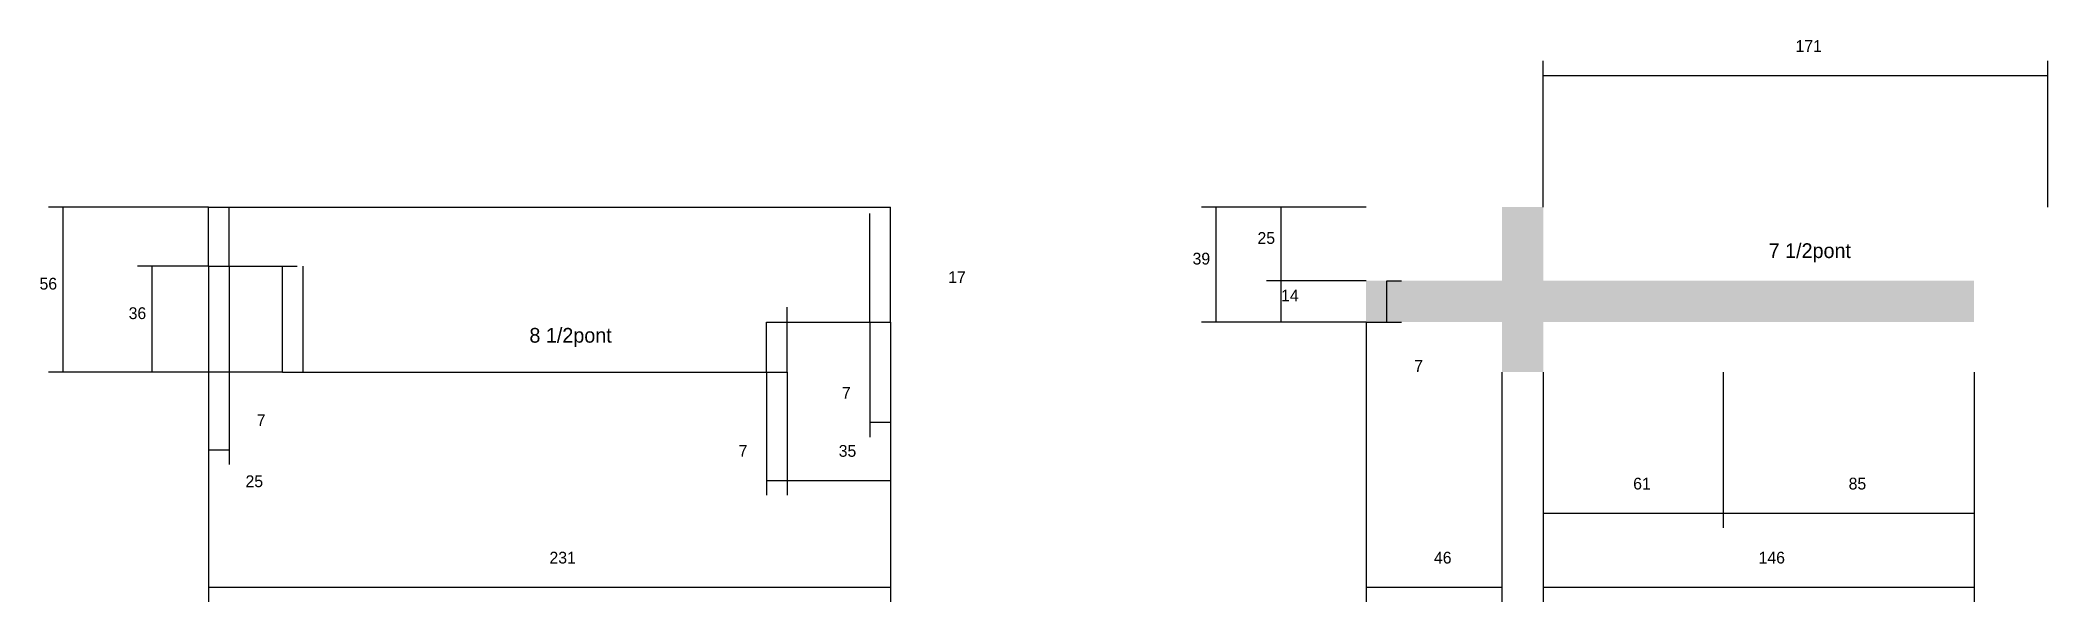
# Model space of a CAD drawing. Header units: metres. Extents: x -41 to 34800, y -36000 to 1848.
# Drawn here: x 21318 to 21999, y -32638 to -32447 of the extents above; entities that cross this region are included whole.
import ezdxf

# ---------------------------------------------------------------- set-up
doc = ezdxf.new("R2010")
doc.units = ezdxf.units.M
for name, color, linetype in [('COTA', 4, 'Continuous'), ('NOMENCLATURA', 7, 'Continuous'), ('Painéis', 200, 'Continuous'), ('SARR_2.2x7', 40, 'Continuous')]:
    doc.layers.add(name, color=color, linetype=linetype)

msp = doc.modelspace()

# ---------------------------------------------------------------- texts
at = {"layer": 'COTA'}
for s, p in [('171', (21913.2, -32451)), ('25', (21730.9, -32516.1)), ('39', (21708.9, -32523.1)), ('56', (21318.2, -32531.6)), ('17', (21626.1, -32529.4)), ('36', (21348.4, -32541.6)), ('14', (21738.9, -32535.6)), ('7', (21784, -32559.5)), ('7', (21590.1, -32568.6)), ('7', (21391.8, -32577.9)), ('7', (21555.1, -32588.3)), ('35', (21589, -32588.3)), ('25', (21388, -32598.6)), ('61', (21858.2, -32599.4)), ('85', (21931.2, -32599.4)), ('231', (21491, -32624.5)), ('46', (21790.7, -32624.5)), ('146', (21900.7, -32624.5))]:
    msp.add_text(s, height=4, dxfattribs=at).set_placement(p)
at = {"layer": 'NOMENCLATURA'}
for s, p in [('7 1/2pont', (21904.1, -32520.9)), ('8 1/2pont', (21484.2, -32549.6))]:
    msp.add_text(s, height=5, dxfattribs=at).set_placement(p)

# ---------------------------------------------------------------- hatches: boundary and pattern name
at = {"layer": 'COTA'}
h = msp.add_hatch(dxfattribs=at)
h.set_pattern_fill('AR-CONC', scale=0.03)
h.paths.add_polyline_path([(21827.7, -32528.6), (21827.7, -32503.6), (21813.7, -32503.6), (21813.7, -32528.6), (21767.7, -32528.6), (21767.7, -32542.6), (21813.7, -32542.6), (21813.7, -32559.6), (21827.7, -32559.6), (21827.7, -32542.6), (21973.7, -32542.6), (21973.7, -32528.6)])

# ---------------------------------------------------------------- linework, layer by layer
for p, q in [((21827.7, -32503.6), (21827.7, -32454)), ((21998.7, -32503.6), (21998.7, -32454)), ((21827.7, -32459), (21998.7, -32459)), ((21375.5, -32503.6), (21321.2, -32503.6)), ((21326.2, -32559.6), (21326.2, -32503.6)), ((21767.7, -32503.6), (21711.9, -32503.6)), ((21716.9, -32542.6), (21716.9, -32503.6)), ((21767.7, -32503.6), (21733.9, -32503.6)), ((21738.9, -32528.6), (21738.9, -32503.6)), ((21375.5, -32523.6), (21351.4, -32523.6)), ((21356.4, -32559.6), (21356.4, -32523.6)), ((21375.5, -32523.6), (21375.5, -32637.5)), ((21375.5, -32523.6), (21375.5, -32590.9)), ((21375.5, -32523.6), (21405.5, -32523.6)), ((21382.5, -32523.6), (21382.5, -32590.9)), ((21400.5, -32559.6), (21400.5, -32523.6)), ((21767.7, -32528.6), (21733.9, -32528.6)), ((21767.7, -32528.6), (21733.9, -32528.6)), ((21738.9, -32542.6), (21738.9, -32528.6)), ((21774.7, -32542.6), (21774.7, -32528.6)), ((21774.7, -32528.6), (21779.7, -32528.6)), ((21571.5, -32559.6), (21571.5, -32537.6)), ((21606.5, -32542.6), (21606.5, -32537.6)), ((21571.5, -32542.6), (21606.5, -32542.6)), ((21599.5, -32542.6), (21599.5, -32581.6)), ((21606.5, -32542.6), (21606.5, -32637.5)), ((21606.5, -32542.6), (21606.5, -32581.6)), ((21606.5, -32542.6), (21606.5, -32601.3)), ((21767.7, -32542.6), (21711.9, -32542.6)), ((21767.7, -32542.6), (21733.9, -32542.6)), ((21767.7, -32542.6), (21767.7, -32637.5)), ((21767.7, -32542.6), (21779.7, -32542.6)), ((21400.5, -32559.6), (21321.2, -32559.6)), ((21400.5, -32559.6), (21351.4, -32559.6)), ((21400.5, -32559.6), (21405.5, -32559.6)), ((21564.5, -32559.6), (21564.5, -32601.3)), ((21571.5, -32559.6), (21571.5, -32601.3)), ((21571.5, -32559.6), (21571.5, -32601.3)), ((21813.7, -32559.6), (21813.7, -32637.5)), ((21827.7, -32559.6), (21827.7, -32612.4)), ((21827.7, -32559.6), (21827.7, -32637.5)), ((21888.7, -32559.6), (21888.7, -32612.4)), ((21888.7, -32559.6), (21888.7, -32612.4)), ((21973.7, -32559.6), (21973.7, -32612.4)), ((21973.7, -32559.6), (21973.7, -32637.5)), ((21599.5, -32576.6), (21606.5, -32576.6)), ((21375.5, -32585.9), (21382.5, -32585.9)), ((21564.5, -32596.3), (21571.5, -32596.3)), ((21571.5, -32596.3), (21606.5, -32596.3)), ((21827.7, -32607.4), (21888.7, -32607.4)), ((21888.7, -32607.4), (21973.7, -32607.4)), ((21375.5, -32632.5), (21606.5, -32632.5)), ((21767.7, -32632.5), (21813.7, -32632.5)), ((21827.7, -32632.5), (21973.7, -32632.5))]:
    msp.add_line(p, q, dxfattribs=at)
at = {"layer": 'Painéis'}
for p, q in [((21375.5, -32503.6), (21606.5, -32503.6)), ((21375.5, -32523.6), (21375.5, -32503.6)), ((21606.5, -32542.6), (21606.5, -32503.6)), ((21375.5, -32523.6), (21400.5, -32523.6)), ((21400.5, -32559.6), (21400.5, -32523.6)), ((21571.5, -32542.6), (21606.5, -32542.6)), ((21571.5, -32559.6), (21571.5, -32542.6)), ((21400.5, -32559.6), (21571.5, -32559.6))]:
    msp.add_line(p, q, dxfattribs=at)
at = {"layer": 'SARR_2.2x7'}
for p, q in [((21382.5, -32523.6), (21382.5, -32503.6)), ((21599.5, -32542.6), (21599.5, -32505.8)), ((21407.5, -32559.6), (21407.5, -32523.6)), ((21564.5, -32559.6), (21564.5, -32542.6)), ((21564.5, -32542.6), (21571.5, -32542.6))]:
    msp.add_line(p, q, dxfattribs=at)

msp.set_redraw_order([(e.dxf.handle, doc.entitydb.next_handle()) for e in msp.query("TEXT MTEXT ATTDEF DIMENSION ARC_DIMENSION")])  # texts and dimensions are drawn at this point

doc.saveas('drawing.dxf')
